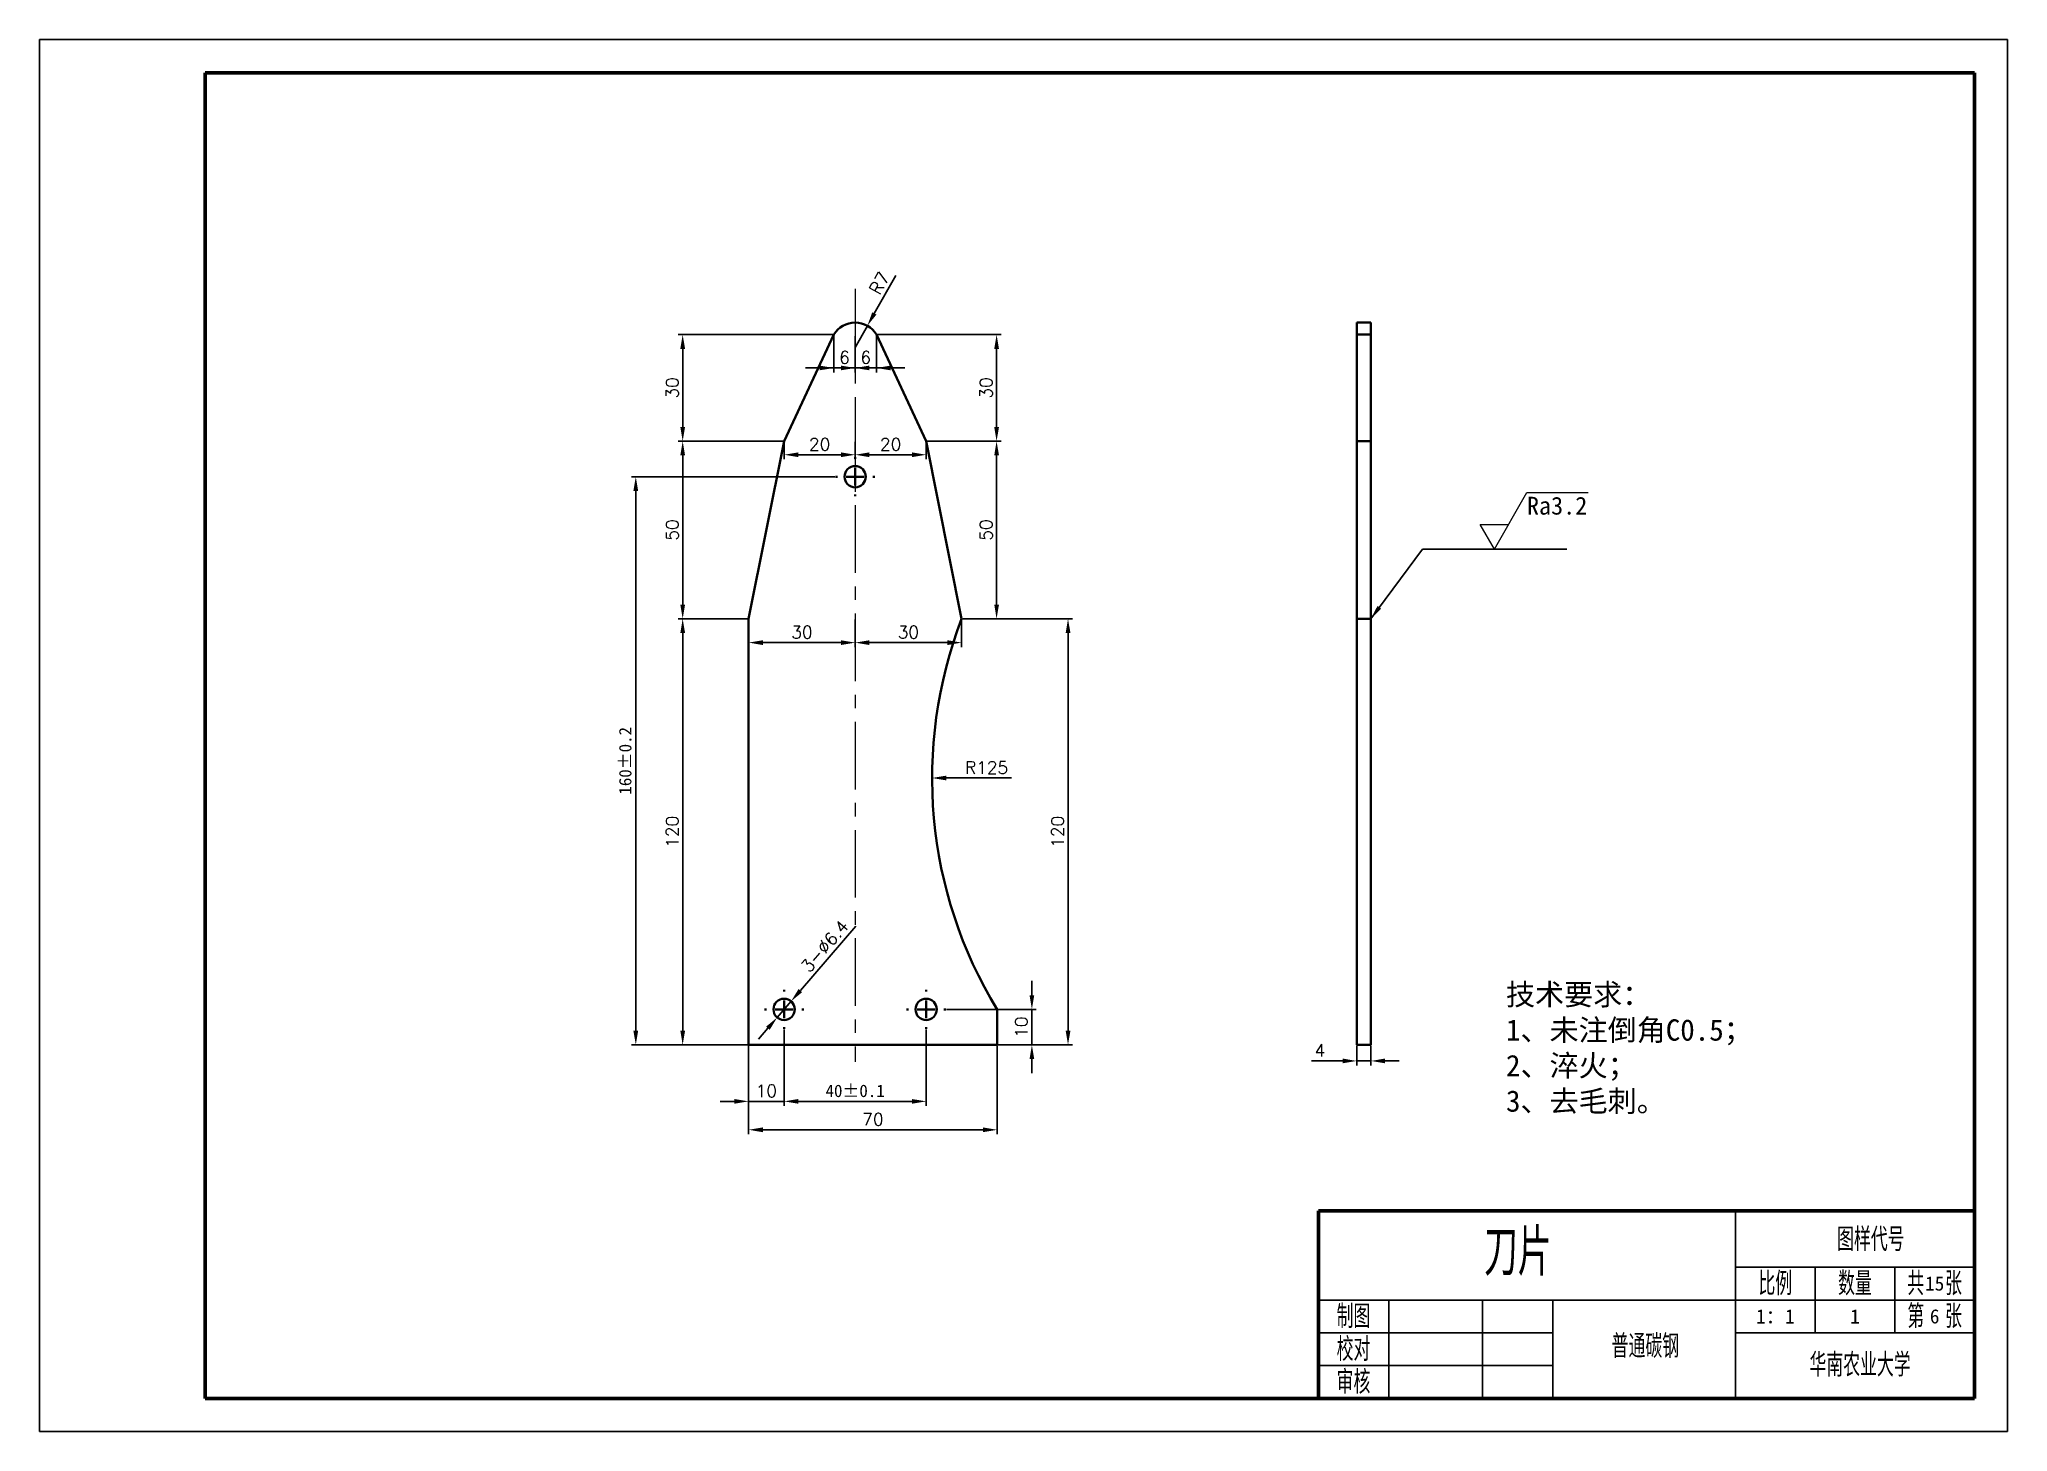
# Model space of a CAD drawing. Header units: millimetres. Extents: x -526 to 1037, y -289 to 1686.
# Drawn here: x 759.4 to 1036.6, y -288.8 to -92.8 of the extents above; entities that cross this region are included whole.
import ezdxf
from ezdxf.enums import TextEntityAlignment as Align

# ---------------------------------------------------------------- set-up
doc = ezdxf.new("R2010")
doc.units = ezdxf.units.MM
doc.header["$LTSCALE"] = 0.3
doc.header["$PDMODE"] = 3
doc.linetypes.add('CENTER', pattern=[50.8, 31.75, -6.35, 6.35, -6.35])
doc.layers.get('Defpoints').update_dxf_attribs({"lineweight": 20})
for name, color, linetype, lineweight in [('中心线', 7, 'CENTER', 20), ('图框', 7, 'Continuous', 35), ('尺寸线', 7, 'Continuous', 20), ('尺寸线 @ 1 VP1', 7, 'Continuous', 20), ('尺寸线 @ 1 VPModel', 7, 'Continuous', 20), ('粗实线', 7, 'Continuous', 35)]:
    doc.layers.add(name, color=color, linetype=linetype, lineweight=lineweight)
doc.styles.get("Standard").update_dxf_attribs({"font": '', "height": 1.23})
doc.styles.add('我的样式', font='txt.shx', dxfattribs={"bigfont": 'gbcbig.shx'})
doc.styles.get('Standard').set_extended_font_data('SimSun')
doc.dimstyles.new('标注样式', dxfattribs={"dimscale": 0.5, "dimtxt": 3.5, "dimasz": 4, "dimexe": 1.25, "dimexo": 0.2, "dimgap": 1.2, "dimtad": 1, "dimdec": 1, "dimlfac": 2, "dimdsep": 46, "dimtxsty": '我的样式', "dimcen": 2.5, "dimclrd": 256, "dimclre": 256, "dimclrt": 256, "dimadec": 0, "dimazin": 0, "dimtfac": 1, "dimtdec": 1, "dimtmove": 0, "dimatfit": 3, "dimfxl": 1, "dimarcsym": 0})

msp = doc.modelspace()

# ---------------------------------------------------------------- texts
at = {"layer": '尺寸线'}
for s, insert, char_height, width, attachment_point in [('技术要求：\\P1、未注倒角C0.5；\\P2、淬火；\\P3、去毛刺。', (965.993, -225.792), 3, 60.13267, 1), ('15', (1026.364, -268.001), 2, 11.22, 5), ('6', (1026.364, -272.621), 2, 11.22, 5), ('1：1', (1003.924, -272.621), 2, 11.22, 5), ('1', (1015.144, -272.621), 2, 11.22, 5)]:
    msp.add_mtext(s, dxfattribs=dict(at, insert=insert, char_height=char_height, width=width, attachment_point=attachment_point))

# ---------------------------------------------------------------- blocks, each defined once
blk = doc.blocks.new('SW_CENTERMARKSYMBOL_0')
at = {"layer": '图框', "color": 0}
for p, q in [((-2.5, 0), (-2.75, 0)), ((0, 0), (-1.25, 0)), ((0, 2.5), (0, 2.75)), ((0, 0), (0, 1.25)), ((0, 0), (0, -1.25)), ((0, 0), (1.25, 0)), ((2.5, 0), (2.75, 0)), ((0, -2.5), (0, -2.75))]:
    blk.add_line(p, q, dxfattribs=at)
blk = doc.blocks.new('SW_CENTERMARKSYMBOL_1')
at = {"layer": '图框', "color": 0}
for p, q in [((-2.5, 0), (-2.75, 0)), ((0, 0), (-1.25, 0)), ((0, 2.5), (0, 2.75)), ((0, 0), (0, 1.25)), ((0, 0), (0, -1.25)), ((0, 0), (1.25, 0)), ((2.5, 0), (2.75, 0)), ((0, -2.5), (0, -2.75))]:
    blk.add_line(p, q, dxfattribs=at)
blk = doc.blocks.new('SW_CENTERMARKSYMBOL_2')
at = {"layer": '图框', "color": 0}
for p, q in [((-2.5, 0), (-2.75, 0)), ((0, 0), (-1.25, 0)), ((0, 2.5), (0, 2.75)), ((0, 0), (0, 1.25)), ((0, 0), (0, -1.25)), ((0, 0), (1.25, 0)), ((2.5, 0), (2.75, 0)), ((0, -2.5), (0, -2.75))]:
    blk.add_line(p, q, dxfattribs=at)
blk = doc.blocks.new('*D57')
at = {"layer": 'Defpoints', "color": 0, "lineweight": 0, "transparency": 16777216}
for p in [(859.33, -234.39), (894.33, -234.39), (894.33, -246.34)]:
    blk.add_point(p, dxfattribs=at)
at = {"layer": '尺寸线', "lineweight": -2, "transparency": 16777216}
for p, q in [((859.33, -234.49), (859.33, -246.97)), ((894.33, -234.49), (894.33, -246.97)), ((861.33, -246.34), (892.33, -246.34))]:
    blk.add_line(p, q, dxfattribs=at)
at = {"layer": '尺寸线', "lineweight": 0, "transparency": 16777216}
for points in [[(861.33, -246.01), (861.33, -246.68), (859.33, -246.34)], [(892.33, -246.01), (892.33, -246.68), (894.33, -246.34)]]:
    blk.add_solid(points, dxfattribs=at)
at = {"layer": '尺寸线', "transparency": 16777216, "insert": (876.83, -244.87), "char_height": 1.75, "attachment_point": 5, "style": '我的样式'}
blk.add_mtext('70', dxfattribs=at)
blk = doc.blocks.new('*D58')
at = {"layer": 'Defpoints', "color": 0, "lineweight": 0, "transparency": 16777216}
for p in [(864.33, -232.14), (884.33, -232.14), (884.33, -242.34)]:
    blk.add_point(p, dxfattribs=at)
at = {"layer": '尺寸线', "lineweight": -2, "transparency": 16777216}
for p, q in [((864.33, -232.24), (864.33, -242.97)), ((884.33, -232.24), (884.33, -242.97)), ((866.33, -242.34), (882.33, -242.34))]:
    blk.add_line(p, q, dxfattribs=at)
at = {"layer": '尺寸线', "lineweight": 0, "transparency": 16777216}
for points in [[(866.33, -242.01), (866.33, -242.67), (864.33, -242.34)], [(882.33, -242.01), (882.33, -242.67), (884.33, -242.34)]]:
    blk.add_solid(points, dxfattribs=at)
at = {"layer": '尺寸线', "transparency": 16777216, "insert": (874.33, -240.87), "char_height": 1.75, "attachment_point": 5, "style": '我的样式'}
blk.add_mtext('{\\Ftxt|c134;40%%P0.1}', dxfattribs=at)
blk = doc.blocks.new('*D59')
at = {"layer": 'Defpoints', "color": 0, "lineweight": 0, "transparency": 16777216}
for p in [(850.04, -174.39), (859.33, -174.39), (859.33, -234.39)]:
    blk.add_point(p, dxfattribs=at)
at = {"layer": '尺寸线', "lineweight": -2, "transparency": 16777216}
for p, q in [((859.23, -174.39), (849.42, -174.39)), ((850.04, -232.39), (850.04, -176.39)), ((859.23, -234.39), (849.42, -234.39))]:
    blk.add_line(p, q, dxfattribs=at)
at = {"layer": '尺寸线', "lineweight": 0, "transparency": 16777216}
for points in [[(849.71, -176.39), (850.38, -176.39), (850.04, -174.39)], [(849.71, -232.39), (850.38, -232.39), (850.04, -234.39)]]:
    blk.add_solid(points, dxfattribs=at)
at = {"layer": '尺寸线', "transparency": 16777216, "insert": (848.57, -204.39), "char_height": 1.75, "attachment_point": 5, "rotation": 90, "style": '我的样式'}
blk.add_mtext('120', dxfattribs=at)
blk = doc.blocks.new('*D60')
at = {"layer": 'Defpoints', "color": 0, "lineweight": 0, "transparency": 16777216}
for p in [(865.31, -228.25), (863.35, -230.53)]:
    blk.add_point(p, dxfattribs=at)
at = {"layer": '尺寸线', "lineweight": -2, "transparency": 16777216}
for p, q in [((874.42, -217.69), (866.62, -226.74)), ((863.35, -230.53), (865.31, -228.25)), ((862.05, -232.04), (860.74, -233.56))]:
    blk.add_line(p, q, dxfattribs=at)
at = {"layer": '尺寸线', "lineweight": 0, "transparency": 16777216}
for points in [[(866.36, -226.52), (866.87, -226.96), (865.31, -228.25)], [(861.79, -231.82), (862.3, -232.26), (863.35, -230.53)]]:
    blk.add_solid(points, dxfattribs=at)
at = {"layer": '尺寸线', "transparency": 16777216, "insert": (870.05, -220.49), "char_height": 1.75, "attachment_point": 5, "rotation": 49.2455, "style": '我的样式'}
blk.add_mtext('3-∅6.4', dxfattribs=at)
blk = doc.blocks.new('*D61')
at = {"layer": 'Defpoints', "color": 0, "lineweight": 0, "transparency": 16777216}
for p in [(885.17, -196.81), (947.67, -196.81)]:
    blk.add_point(p, dxfattribs=at)
at = {"layer": '尺寸线', "lineweight": -2, "transparency": 16777216}
blk.add_line((896.36, -196.81), (887.17, -196.81), dxfattribs=at)
at = {"layer": '尺寸线', "lineweight": 0, "transparency": 16777216}
blk.add_solid([(887.17, -196.48), (887.17, -197.15), (885.17, -196.81)], dxfattribs=at)
at = {"layer": '尺寸线', "transparency": 16777216, "insert": (892.84, -195.34), "char_height": 1.75, "attachment_point": 5, "style": '我的样式'}
blk.add_mtext('R125', dxfattribs=at)
blk = doc.blocks.new('*D62')
at = {"layer": 'Defpoints', "color": 0, "lineweight": 0, "transparency": 16777216}
for p in [(859.33, -174.39), (874.33, -174.39), (874.33, -177.75)]:
    blk.add_point(p, dxfattribs=at)
at = {"layer": '尺寸线', "lineweight": -2, "transparency": 16777216}
for p, q in [((859.33, -174.49), (859.33, -178.38)), ((874.33, -174.49), (874.33, -178.38)), ((861.33, -177.75), (872.33, -177.75))]:
    blk.add_line(p, q, dxfattribs=at)
at = {"layer": '尺寸线', "lineweight": 0, "transparency": 16777216}
for points in [[(861.33, -177.42), (861.33, -178.09), (859.33, -177.75)], [(872.33, -177.42), (872.33, -178.09), (874.33, -177.75)]]:
    blk.add_solid(points, dxfattribs=at)
at = {"layer": '尺寸线', "transparency": 16777216, "insert": (866.83, -176.28), "char_height": 1.75, "attachment_point": 5, "style": '我的样式'}
blk.add_mtext('30', dxfattribs=at)
blk = doc.blocks.new('*D63')
at = {"layer": 'Defpoints', "color": 0, "lineweight": 0, "transparency": 16777216}
for p in [(874.33, -174.49), (889.33, -174.39), (889.33, -177.75)]:
    blk.add_point(p, dxfattribs=at)
at = {"layer": '尺寸线', "lineweight": -2, "transparency": 16777216}
for p, q in [((874.33, -174.59), (874.33, -178.38)), ((889.33, -174.49), (889.33, -178.38)), ((876.33, -177.75), (887.33, -177.75))]:
    blk.add_line(p, q, dxfattribs=at)
at = {"layer": '尺寸线', "lineweight": 0, "transparency": 16777216}
for points in [[(876.33, -177.42), (876.33, -178.09), (874.33, -177.75)], [(887.33, -177.42), (887.33, -178.09), (889.33, -177.75)]]:
    blk.add_solid(points, dxfattribs=at)
at = {"layer": '尺寸线', "transparency": 16777216, "insert": (881.83, -176.28), "char_height": 1.75, "attachment_point": 5, "style": '我的样式'}
blk.add_mtext('30', dxfattribs=at)
blk = doc.blocks.new('*D64')
at = {"layer": 'Defpoints', "color": 0, "lineweight": 0, "transparency": 16777216}
for p in [(864.33, -149.39), (874.33, -149.39), (874.33, -151.3)]:
    blk.add_point(p, dxfattribs=at)
at = {"layer": '尺寸线', "lineweight": -2, "transparency": 16777216}
for p, q in [((864.33, -149.49), (864.33, -151.93)), ((874.33, -149.49), (874.33, -151.93)), ((866.33, -151.3), (872.33, -151.3))]:
    blk.add_line(p, q, dxfattribs=at)
at = {"layer": '尺寸线', "lineweight": 0, "transparency": 16777216}
for points in [[(866.33, -150.97), (866.33, -151.63), (864.33, -151.3)], [(872.33, -150.97), (872.33, -151.63), (874.33, -151.3)]]:
    blk.add_solid(points, dxfattribs=at)
at = {"layer": '尺寸线', "transparency": 16777216, "insert": (869.33, -149.83), "char_height": 1.75, "attachment_point": 5, "style": '我的样式'}
blk.add_mtext('20', dxfattribs=at)
blk = doc.blocks.new('*D65')
at = {"layer": 'Defpoints', "color": 0, "lineweight": 0, "transparency": 16777216}
for p in [(874.33, -149.49), (884.33, -149.39), (884.33, -151.3)]:
    blk.add_point(p, dxfattribs=at)
at = {"layer": '尺寸线', "lineweight": -2, "transparency": 16777216}
for p, q in [((874.33, -149.59), (874.33, -151.93)), ((884.33, -149.49), (884.33, -151.93)), ((876.33, -151.3), (882.33, -151.3))]:
    blk.add_line(p, q, dxfattribs=at)
at = {"layer": '尺寸线', "lineweight": 0, "transparency": 16777216}
for points in [[(876.33, -150.97), (876.33, -151.63), (874.33, -151.3)], [(882.33, -150.97), (882.33, -151.63), (884.33, -151.3)]]:
    blk.add_solid(points, dxfattribs=at)
at = {"layer": '尺寸线', "transparency": 16777216, "insert": (879.33, -149.83), "char_height": 1.75, "attachment_point": 5, "style": '我的样式'}
blk.add_mtext('20', dxfattribs=at)
blk = doc.blocks.new('*D66')
at = {"layer": 'Defpoints', "color": 0, "lineweight": 0, "transparency": 16777216}
for p in [(874.33, -134.49), (877.33, -134.39), (877.33, -139.08)]:
    blk.add_point(p, dxfattribs=at)
at = {"layer": '尺寸线', "lineweight": -2, "transparency": 16777216}
for p, q in [((874.33, -134.59), (874.33, -139.7)), ((877.33, -134.49), (877.33, -139.7)), ((872.33, -139.08), (870.33, -139.08)), ((874.33, -139.08), (877.33, -139.08)), ((879.33, -139.08), (881.33, -139.08))]:
    blk.add_line(p, q, dxfattribs=at)
at = {"layer": '尺寸线', "lineweight": 0, "transparency": 16777216}
for points in [[(872.33, -138.75), (872.33, -139.41), (874.33, -139.08)], [(879.33, -138.75), (879.33, -139.41), (877.33, -139.08)]]:
    blk.add_solid(points, dxfattribs=at)
at = {"layer": '尺寸线', "transparency": 16777216, "insert": (875.83, -137.6), "char_height": 1.75, "attachment_point": 5, "style": '我的样式'}
blk.add_mtext('6', dxfattribs=at)
blk = doc.blocks.new('*D67')
at = {"layer": 'Defpoints', "color": 0, "lineweight": 0, "transparency": 16777216}
for p in [(871.33, -134.39), (874.33, -134.59), (874.33, -139.08)]:
    blk.add_point(p, dxfattribs=at)
at = {"layer": '尺寸线', "lineweight": -2, "transparency": 16777216}
for p, q in [((871.33, -134.49), (871.33, -139.7)), ((874.33, -134.69), (874.33, -139.7)), ((869.33, -139.08), (867.33, -139.08)), ((871.33, -139.08), (874.33, -139.08)), ((876.33, -139.08), (878.33, -139.08))]:
    blk.add_line(p, q, dxfattribs=at)
at = {"layer": '尺寸线', "lineweight": 0, "transparency": 16777216}
for points in [[(869.33, -138.75), (869.33, -139.41), (871.33, -139.08)], [(876.33, -138.75), (876.33, -139.41), (874.33, -139.08)]]:
    blk.add_solid(points, dxfattribs=at)
at = {"layer": '尺寸线', "transparency": 16777216, "insert": (872.83, -137.6), "char_height": 1.75, "attachment_point": 5, "style": '我的样式'}
blk.add_mtext('6', dxfattribs=at)
blk = doc.blocks.new('*D68')
at = {"layer": 'Defpoints', "color": 0, "lineweight": 0, "transparency": 16777216}
for p in [(876.05, -133.14), (874.33, -136.19)]:
    blk.add_point(p, dxfattribs=at)
at = {"layer": '尺寸线', "lineweight": -2, "transparency": 16777216}
for p, q in [((880.04, -126.08), (877.03, -131.4)), ((874.33, -136.19), (876.05, -133.14))]:
    blk.add_line(p, q, dxfattribs=at)
at = {"layer": '尺寸线', "lineweight": 0, "transparency": 16777216}
blk.add_solid([(876.74, -131.24), (877.32, -131.57), (876.05, -133.14)], dxfattribs=at)
at = {"layer": '尺寸线', "transparency": 16777216, "insert": (877.74, -127.14), "char_height": 1.75, "attachment_point": 5, "rotation": 60.5744, "style": '我的样式'}
blk.add_mtext('R7', dxfattribs=at)
blk = doc.blocks.new('*D69')
at = {"layer": 'Defpoints', "color": 0, "lineweight": 0, "transparency": 16777216}
for p in [(871.33, -134.39), (850.04, -149.39), (864.33, -149.39)]:
    blk.add_point(p, dxfattribs=at)
at = {"layer": '尺寸线', "lineweight": -2, "transparency": 16777216}
for p, q in [((871.23, -134.39), (849.42, -134.39)), ((850.04, -136.39), (850.04, -147.39)), ((864.23, -149.39), (849.42, -149.39))]:
    blk.add_line(p, q, dxfattribs=at)
at = {"layer": '尺寸线', "lineweight": 0, "transparency": 16777216}
for points in [[(849.71, -136.39), (850.38, -136.39), (850.04, -134.39)], [(849.71, -147.39), (850.38, -147.39), (850.04, -149.39)]]:
    blk.add_solid(points, dxfattribs=at)
at = {"layer": '尺寸线', "transparency": 16777216, "insert": (848.57, -141.89), "char_height": 1.75, "attachment_point": 5, "rotation": 90, "style": '我的样式'}
blk.add_mtext('30', dxfattribs=at)
blk = doc.blocks.new('*D70')
at = {"layer": 'Defpoints', "color": 0, "lineweight": 0, "transparency": 16777216}
for p in [(877.33, -134.39), (884.33, -149.39), (894.25, -149.39)]:
    blk.add_point(p, dxfattribs=at)
at = {"layer": '尺寸线', "lineweight": -2, "transparency": 16777216}
for p, q in [((877.43, -134.39), (894.88, -134.39)), ((894.25, -136.39), (894.25, -147.39)), ((884.43, -149.39), (894.88, -149.39))]:
    blk.add_line(p, q, dxfattribs=at)
at = {"layer": '尺寸线', "lineweight": 0, "transparency": 16777216}
for points in [[(893.92, -136.39), (894.59, -136.39), (894.25, -134.39)], [(893.92, -147.39), (894.59, -147.39), (894.25, -149.39)]]:
    blk.add_solid(points, dxfattribs=at)
at = {"layer": '尺寸线', "transparency": 16777216, "insert": (892.78, -141.89), "char_height": 1.75, "attachment_point": 5, "rotation": 90, "style": '我的样式'}
blk.add_mtext('30', dxfattribs=at)
blk = doc.blocks.new('*D71')
at = {"layer": 'Defpoints', "color": 0, "lineweight": 0, "transparency": 16777216}
for p in [(884.33, -149.39), (889.33, -174.39), (894.25, -174.39)]:
    blk.add_point(p, dxfattribs=at)
at = {"layer": '尺寸线', "lineweight": -2, "transparency": 16777216}
for p, q in [((884.43, -149.39), (894.88, -149.39)), ((894.25, -151.39), (894.25, -172.39)), ((889.43, -174.39), (894.88, -174.39))]:
    blk.add_line(p, q, dxfattribs=at)
at = {"layer": '尺寸线', "lineweight": 0, "transparency": 16777216}
for points in [[(893.92, -151.39), (894.59, -151.39), (894.25, -149.39)], [(893.92, -172.39), (894.59, -172.39), (894.25, -174.39)]]:
    blk.add_solid(points, dxfattribs=at)
at = {"layer": '尺寸线', "transparency": 16777216, "insert": (892.78, -161.89), "char_height": 1.75, "attachment_point": 5, "rotation": 90, "style": '我的样式'}
blk.add_mtext('50', dxfattribs=at)
blk = doc.blocks.new('*D72')
at = {"layer": 'Defpoints', "color": 0, "lineweight": 0, "transparency": 16777216}
for p in [(889.33, -174.39), (894.33, -234.39), (904.31, -234.39)]:
    blk.add_point(p, dxfattribs=at)
at = {"layer": '尺寸线', "lineweight": -2, "transparency": 16777216}
for p, q in [((889.43, -174.39), (904.94, -174.39)), ((904.31, -176.39), (904.31, -232.39)), ((894.43, -234.39), (904.94, -234.39))]:
    blk.add_line(p, q, dxfattribs=at)
at = {"layer": '尺寸线', "lineweight": 0, "transparency": 16777216}
for points in [[(903.98, -176.39), (904.65, -176.39), (904.31, -174.39)], [(903.98, -232.39), (904.65, -232.39), (904.31, -234.39)]]:
    blk.add_solid(points, dxfattribs=at)
at = {"layer": '尺寸线', "transparency": 16777216, "insert": (902.84, -204.39), "char_height": 1.75, "attachment_point": 5, "rotation": 90, "style": '我的样式'}
blk.add_mtext('120', dxfattribs=at)
blk = doc.blocks.new('*D73')
at = {"layer": 'Defpoints', "color": 0, "lineweight": 0, "transparency": 16777216}
for p in [(871.58, -154.39), (843.44, -234.39), (871.58, -234.39)]:
    blk.add_point(p, dxfattribs=at)
at = {"layer": '尺寸线', "lineweight": -2, "transparency": 16777216}
for p, q in [((871.48, -154.39), (842.81, -154.39)), ((843.44, -156.39), (843.44, -232.39)), ((871.48, -234.39), (842.81, -234.39))]:
    blk.add_line(p, q, dxfattribs=at)
at = {"layer": '尺寸线', "lineweight": 0, "transparency": 16777216}
for points in [[(843.1, -156.39), (843.77, -156.39), (843.44, -154.39)], [(843.1, -232.39), (843.77, -232.39), (843.44, -234.39)]]:
    blk.add_solid(points, dxfattribs=at)
at = {"layer": '尺寸线', "transparency": 16777216, "insert": (841.96, -194.39), "char_height": 1.75, "attachment_point": 5, "rotation": 90, "style": '我的样式'}
blk.add_mtext('{\\Ftxt|c134;160%%P0.2}', dxfattribs=at)
blk = doc.blocks.new('*D74')
at = {"layer": 'Defpoints', "color": 0, "lineweight": 0, "transparency": 16777216}
for p in [(864.33, -149.39), (850.04, -174.39), (859.33, -174.39)]:
    blk.add_point(p, dxfattribs=at)
at = {"layer": '尺寸线', "lineweight": -2, "transparency": 16777216}
for p, q in [((864.23, -149.39), (849.42, -149.39)), ((850.04, -151.39), (850.04, -172.39)), ((859.23, -174.39), (849.42, -174.39))]:
    blk.add_line(p, q, dxfattribs=at)
at = {"layer": '尺寸线', "lineweight": 0, "transparency": 16777216}
for points in [[(849.71, -151.39), (850.38, -151.39), (850.04, -149.39)], [(849.71, -172.39), (850.38, -172.39), (850.04, -174.39)]]:
    blk.add_solid(points, dxfattribs=at)
at = {"layer": '尺寸线', "transparency": 16777216, "insert": (848.57, -161.89), "char_height": 1.75, "attachment_point": 5, "rotation": 90, "style": '我的样式'}
blk.add_mtext('50', dxfattribs=at)
blk = doc.blocks.new('*D75')
at = {"layer": 'Defpoints', "color": 0, "lineweight": 0, "transparency": 16777216}
for p in [(864.33, -232.14), (859.33, -234.39), (859.33, -242.34)]:
    blk.add_point(p, dxfattribs=at)
at = {"layer": '尺寸线', "lineweight": -2, "transparency": 16777216}
for p, q in [((864.33, -232.24), (864.33, -242.97)), ((859.33, -234.49), (859.33, -242.97)), ((857.33, -242.34), (855.33, -242.34)), ((864.33, -242.34), (859.33, -242.34)), ((866.33, -242.34), (868.33, -242.34))]:
    blk.add_line(p, q, dxfattribs=at)
at = {"layer": '尺寸线', "lineweight": 0, "transparency": 16777216}
for points in [[(857.33, -242.01), (857.33, -242.67), (859.33, -242.34)], [(866.33, -242.01), (866.33, -242.67), (864.33, -242.34)]]:
    blk.add_solid(points, dxfattribs=at)
at = {"layer": '尺寸线', "transparency": 16777216, "insert": (861.83, -240.87), "char_height": 1.75, "attachment_point": 5, "style": '我的样式'}
blk.add_mtext('10', dxfattribs=at)
blk = doc.blocks.new('*D76')
at = {"layer": 'Defpoints', "color": 0, "lineweight": 0, "transparency": 16777216}
for p in [(887.08, -229.39), (894.33, -234.39), (899.22, -234.39)]:
    blk.add_point(p, dxfattribs=at)
at = {"layer": '尺寸线', "lineweight": -2, "transparency": 16777216}
for p, q in [((899.22, -227.39), (899.22, -225.39)), ((887.18, -229.39), (899.84, -229.39)), ((899.22, -229.39), (899.22, -234.39)), ((894.43, -234.39), (899.84, -234.39)), ((899.22, -236.39), (899.22, -238.39))]:
    blk.add_line(p, q, dxfattribs=at)
at = {"layer": '尺寸线', "lineweight": 0, "transparency": 16777216}
for points in [[(898.89, -227.39), (899.55, -227.39), (899.22, -229.39)], [(898.89, -236.39), (899.55, -236.39), (899.22, -234.39)]]:
    blk.add_solid(points, dxfattribs=at)
at = {"layer": '尺寸线', "transparency": 16777216, "insert": (897.74, -231.89), "char_height": 1.75, "attachment_point": 5, "rotation": 90, "style": '我的样式'}
blk.add_mtext('10', dxfattribs=at)
blk = doc.blocks.new('*D77')
at = {"layer": 'Defpoints', "color": 0, "lineweight": 0, "transparency": 16777216}
for p in [(944.97, -234.39), (946.97, -234.39), (944.97, -236.65)]:
    blk.add_point(p, dxfattribs=at)
at = {"layer": '尺寸线', "lineweight": -2, "transparency": 16777216}
for p, q in [((944.97, -234.49), (944.97, -237.27)), ((946.97, -234.49), (946.97, -237.27)), ((942.97, -236.65), (938.6, -236.65)), ((946.97, -236.65), (944.97, -236.65)), ((948.97, -236.65), (950.97, -236.65))]:
    blk.add_line(p, q, dxfattribs=at)
at = {"layer": '尺寸线', "lineweight": 0, "transparency": 16777216}
for points in [[(942.97, -236.31), (942.97, -236.98), (944.97, -236.65)], [(948.97, -236.31), (948.97, -236.98), (946.97, -236.65)]]:
    blk.add_solid(points, dxfattribs=at)
at = {"layer": '尺寸线', "transparency": 16777216, "insert": (939.78, -235.17), "char_height": 1.75, "attachment_point": 5, "style": '我的样式'}
blk.add_mtext('4', dxfattribs=at)
blk = doc.blocks.new('A4图框')
at = {"layer": '图框', "color": 0, "lineweight": -3}
for p, q in [((0, 196.02), (-277.2, 196.02)), ((-277.2, 196.02), (-277.2, 0)), ((0, 0), (0, 196.02)), ((-38.33, 4.67), (-38.33, 31.07)), ((-4.67, 4.67), (-4.67, 31.07)), ((-38.33, 23.15), (-4.67, 23.15)), ((-15.89, 23.15), (-27.11, 23.15)), ((-27.11, 23.15), (-27.11, 13.91)), ((-15.89, 13.91), (-15.89, 23.15)), ((-97.07, 18.53), (-87.17, 18.53)), ((-87.17, 18.53), (-73.97, 18.53)), ((-87.17, 13.91), (-87.17, 18.53)), ((-73.97, 13.91), (-73.97, 18.53)), ((-73.97, 18.53), (-4.67, 18.53)), ((-64.07, 18.53), (-64.07, 4.67)), ((-97.07, 13.91), (-87.17, 13.91)), ((-87.17, 4.67), (-87.17, 13.91)), ((-87.17, 13.91), (-73.97, 13.91)), ((-73.97, 4.67), (-73.97, 13.91)), ((-73.97, 13.91), (-64.07, 13.91)), ((-73.97, 13.91), (-64.07, 13.91)), ((-38.33, 13.91), (-4.67, 13.91)), ((-97.07, 9.29), (-87.17, 9.29)), ((-87.17, 9.29), (-73.97, 9.29)), ((-73.97, 9.29), (-64.07, 9.29)), ((-4.67, 4.67), (-97.07, 4.67)), ((-27.11, 4.67), (-38.33, 4.67)), ((-4.67, 4.67), (-15.89, 4.67)), ((-277.2, 0), (0, 0)), ((-277.2, 0), (0, 0))]:
    blk.add_line(p, q, dxfattribs=at)
at = {"layer": '图框', "color": 0, "lineweight": 50}
for p, q in [((-253.87, 191.33), (-4.67, 191.33)), ((-253.87, 4.67), (-253.87, 191.33)), ((-4.67, 4.67), (-4.67, 191.33)), ((-4.67, 31.07), (-97.07, 31.07)), ((-97.07, 31.07), (-97.07, 9.29)), ((-97.07, 4.67), (-97.07, 9.29)), ((-253.87, 4.67), (-4.67, 4.67))]:
    blk.add_line(p, q, dxfattribs=at)
at = {"layer": '图框', "color": 0, "lineweight": -3, "char_height": 3.3, "attachment_point": 5, "style": '我的样式'}
for s, insert, width in [('比例', (-32.72, 20.84), 11.22), ('数量', (-21.5, 20.84), 11.22), ('共 张', (-10.28, 20.84), 11.22), ('{\\C0;制图}', (-92.12, 16.22), 9.9), ('第 张', (-10.28, 16.22), 11.22), ('校对', (-92.12, 11.6), 9.9), ('审核', (-92.12, 6.98), 9.9)]:
    blk.add_mtext(s, dxfattribs=dict(at, insert=insert, width=width))
at = {"layer": '图框', "color": 0, "lineweight": -3, "style": '我的样式'}
for tag, height, p in [('机件名称', 6.6, (-68.99, 21.96)), ('图样代号', 3.3, (-19.27, 25.41)), ('(材料代号)', 3.3, (-51.02, 10.38)), ('华南农业大学', 3.3, (-20.78, 7.75))]:
    blk.add_attdef(tag, text='', height=height, dxfattribs=at).set_placement(p, align=Align.CENTER)
blk = doc.blocks.new('*U84')
at = {"layer": '尺寸线 @ 1 VP1', "insert": (4.56, 7.39), "char_height": 2.5, "width": 5.0807, "attachment_point": 1, "style": '我的样式'}
blk.add_mtext('{\\f@SimSun|b0|i0|c134|p2;Ra3.2}', dxfattribs=at)
at = {"layer": '尺寸线 @ 1 VPModel', "insert": (4.56, 7.39), "char_height": 2.5, "attachment_point": 1, "style": '我的样式'}
blk.add_mtext_dynamic_manual_height_columns('{\\f@SimSun|b0|i0|c134|p2;Ra3.2}', width=5.0807, gutter_width=12.5, heights=[0], dxfattribs=at)
blk = doc.blocks.new('Ra3.2')
at = {"layer": '尺寸线'}
for p, q in [((0, 0), (4.56, 8)), ((4.56, 8), (13.19, 8)), ((-2, 3.5), (2, 3.5)), ((0, 0), (-2, 3.5))]:
    blk.add_line(p, q, dxfattribs=at)
at = {"layer": '尺寸线', "lineweight": 0}
blk.add_blockref('*U84', (0, 0), dxfattribs=at)

# ---------------------------------------------------------------- dimensions: what is measured, and where the dimension line sits
at = {"layer": '尺寸线'}
dim = msp.add_radius_dim(center=(874.331, -136.193), mpoint=(876.051, -133.145), dimstyle='标注样式', dxfattribs=at)
dim.commit()
dim.dimension.update_dxf_attribs({"geometry": '*D68', "text_midpoint": (877.743, -127.143)})
for base, p1, p2, picture, middle in [((850.043, -149.39), (871.331, -134.39), (864.331, -149.39), '*D69', (848.568, -141.89)), ((894.253, -149.39), (877.331, -134.39), (884.331, -149.39), '*D70', (892.778, -141.89)), ((850.043, -174.39), (864.331, -149.39), (859.331, -174.39), '*D74', (848.568, -161.89)), ((894.253, -174.39), (884.331, -149.39), (889.331, -174.39), '*D71', (892.778, -161.89)), ((850.043, -174.39), (859.331, -234.39), (859.331, -174.39), '*D59', (848.568, -204.39)), ((899.22, -234.39), (887.081, -229.39), (894.331, -234.39), '*D76', (897.745, -231.89))]:
    dim = msp.add_linear_dim(base=base, p1=p1, p2=p2, angle=90, dimstyle='标注样式', dxfattribs=at)
    dim.commit()
    dim.dimension.update_dxf_attribs({"geometry": picture, "text_midpoint": middle})
for base, p1, p2, picture, middle in [((874.331, -139.079), (871.331, -134.39), (874.331, -134.59), '*D67', (872.831, -137.604)), ((877.331, -139.079), (874.331, -134.49), (877.331, -134.39), '*D66', (875.831, -137.604)), ((874.331, -151.301), (864.331, -149.39), (874.331, -149.39), '*D64', (869.331, -149.826)), ((884.331, -151.301), (874.331, -149.49), (884.331, -149.39), '*D65', (879.331, -149.826)), ((874.331, -177.753), (859.331, -174.39), (874.331, -174.39), '*D62', (866.831, -176.278)), ((889.331, -177.753), (874.331, -174.49), (889.331, -174.39), '*D63', (881.831, -176.278)), ((859.331, -242.34), (864.331, -232.14), (859.331, -234.39), '*D75', (861.831, -240.865)), ((894.331, -246.343), (859.331, -234.39), (894.331, -234.39), '*D57', (876.831, -244.868)), ((944.965, -236.648), (946.965, -234.39), (944.965, -234.39), '*D77', (939.782, -235.173))]:
    dim = msp.add_linear_dim(base=base, p1=p1, p2=p2, dimstyle='标注样式', dxfattribs=at)
    dim.commit()
    dim.dimension.update_dxf_attribs({"geometry": picture, "text_midpoint": middle})
dim = msp.add_linear_dim(base=(843.436, -234.39), p1=(871.581, -154.39), p2=(871.581, -234.39), angle=90, text='{\\Ftxt|c134;<>%%P0.2}', dimstyle='标注样式', dxfattribs=at)
dim.commit()
dim.dimension.update_dxf_attribs({"geometry": '*D73', "text_midpoint": (843.436, -194.39), "dimtype": 160})
dim = msp.add_linear_dim(base=(904.312, -234.39), p1=(889.331, -174.39), p2=(894.331, -234.39), angle=90, dimstyle='标注样式', dxfattribs=at)
dim.commit()
dim.dimension.update_dxf_attribs({"geometry": '*D72', "text_midpoint": (904.312, -204.39), "dimtype": 160})
dim = msp.add_radius_dim(center=(947.67, -196.814), mpoint=(885.17, -196.814), dimstyle='标注样式', dxfattribs=at)
dim.commit()
dim.dimension.update_dxf_attribs({"geometry": '*D61', "text_midpoint": (892.84, -196.814), "dimtype": 164})
dim = msp.add_diameter_dim_2p(p1=(863.352, -230.527), p2=(865.311, -228.254), text='3-<>.4', dimstyle='标注样式', dxfattribs=at)
dim.commit()
dim.dimension.update_dxf_attribs({"geometry": '*D60', "text_midpoint": (870.052, -220.492)})
dim = msp.add_linear_dim(base=(884.331, -242.34), p1=(864.331, -232.14), p2=(884.331, -232.14), text='{\\Ftxt|c134;<>%%P0.1}', dimstyle='标注样式', dxfattribs=at)
dim.commit()
dim.dimension.update_dxf_attribs({"geometry": '*D58', "text_midpoint": (874.331, -240.865)})

# ---------------------------------------------------------------- linework, layer by layer
at = {"layer": '中心线'}
msp.add_line((874.331, -127.933), (874.331, -236.756), dxfattribs=at)
at = {"layer": '粗实线'}
for p, q in [((946.965, -132.693), (944.965, -132.693)), ((944.965, -132.693), (944.965, -134.39)), ((946.965, -132.693), (946.965, -134.39)), ((871.331, -134.39), (864.331, -149.39)), ((884.331, -149.39), (877.331, -134.39)), ((946.965, -134.39), (944.965, -134.39)), ((944.965, -134.39), (944.965, -149.39)), ((946.965, -134.39), (946.965, -149.39)), ((864.331, -149.39), (859.331, -174.39)), ((889.331, -174.39), (884.331, -149.39)), ((946.965, -149.39), (944.965, -149.39)), ((944.965, -149.39), (944.965, -174.39)), ((946.965, -149.39), (946.965, -174.39)), ((859.331, -174.39), (859.331, -234.39)), ((946.965, -174.39), (944.965, -174.39)), ((944.965, -174.39), (944.965, -234.39)), ((946.965, -174.39), (946.965, -234.39)), ((894.331, -234.39), (894.331, -229.39)), ((859.331, -234.39), (894.331, -234.39)), ((946.965, -234.39), (944.965, -234.39))]:
    msp.add_line(p, q, dxfattribs=at)
for centre in [(874.331, -154.39), (864.331, -229.39), (884.331, -229.39)]:
    msp.add_circle(centre, 1.5, dxfattribs=at)
for centre, radius, start, end in [((874.331, -136.193), 3.5, 31.00272, 148.99728), ((947.67, -196.814), 62.5, 158.97472, 211.41414)]:
    msp.add_arc(centre, radius, start, end, dxfattribs=at)

# ---------------------------------------------------------------- block references
at = {"layer": '中心线'}
for name, p in [('SW_CENTERMARKSYMBOL_2', (874.331, -154.39)), ('SW_CENTERMARKSYMBOL_0', (864.331, -229.39)), ('SW_CENTERMARKSYMBOL_1', (884.331, -229.39))]:
    msp.add_blockref(name, p, dxfattribs=at)
at = {"layer": '尺寸线'}
ref = msp.add_blockref('A4图框', (1036.64, -288.838), dxfattribs=at)
ref.add_attrib('(图名)', 'GJCZ-1-4', (-22.546, 7.562), dxfattribs={"height": 2.5, "style": '我的样式'})
ref.add_attrib('(图号)', 'A4', (-23.604, 17.984), dxfattribs={"height": 2.5, "style": '我的样式'})
ref.add_attrib('比例', '1:1', (-72.383, 17.9), dxfattribs={"height": 2.5, "style": '我的样式'})
ref.add_attrib('(材料)', '普通碳钢', (-80.355, 27.223), dxfattribs={"height": 2.5, "style": '我的样式'})
ref.add_attrib('共几张', '共  张 第  张', dxfattribs={"lineweight": -3, "height": 2.5, "style": '我的样式'}).set_placement((-77.286, 9.87), align=Align.MIDDLE_CENTER)
msp.add_blockref('A4图框', (1036.64, -288.838), dxfattribs=at).add_auto_attribs({'(材料代号)': '普通碳钢', '华南农业大学': '华南农业大学', '图样代号': '图样代号', '机件名称': '刀片'})
msp.add_blockref('Ra3.2', (964.378, -164.614), dxfattribs=at)

msp.set_redraw_order([(e.dxf.handle, doc.entitydb.next_handle()) for e in msp.query("TEXT MTEXT ATTDEF DIMENSION ARC_DIMENSION")])  # texts and dimensions are drawn at this point

# ---------------------------------------------------------------- leaders
msp.add_leader([(946.965, -174.39), (954.214, -164.614), (974.542, -164.614)], dimstyle='标注样式', override={"dimgap": 1.2, "dimtad": 0}, dxfattribs=at)

doc.saveas('drawing.dxf')
